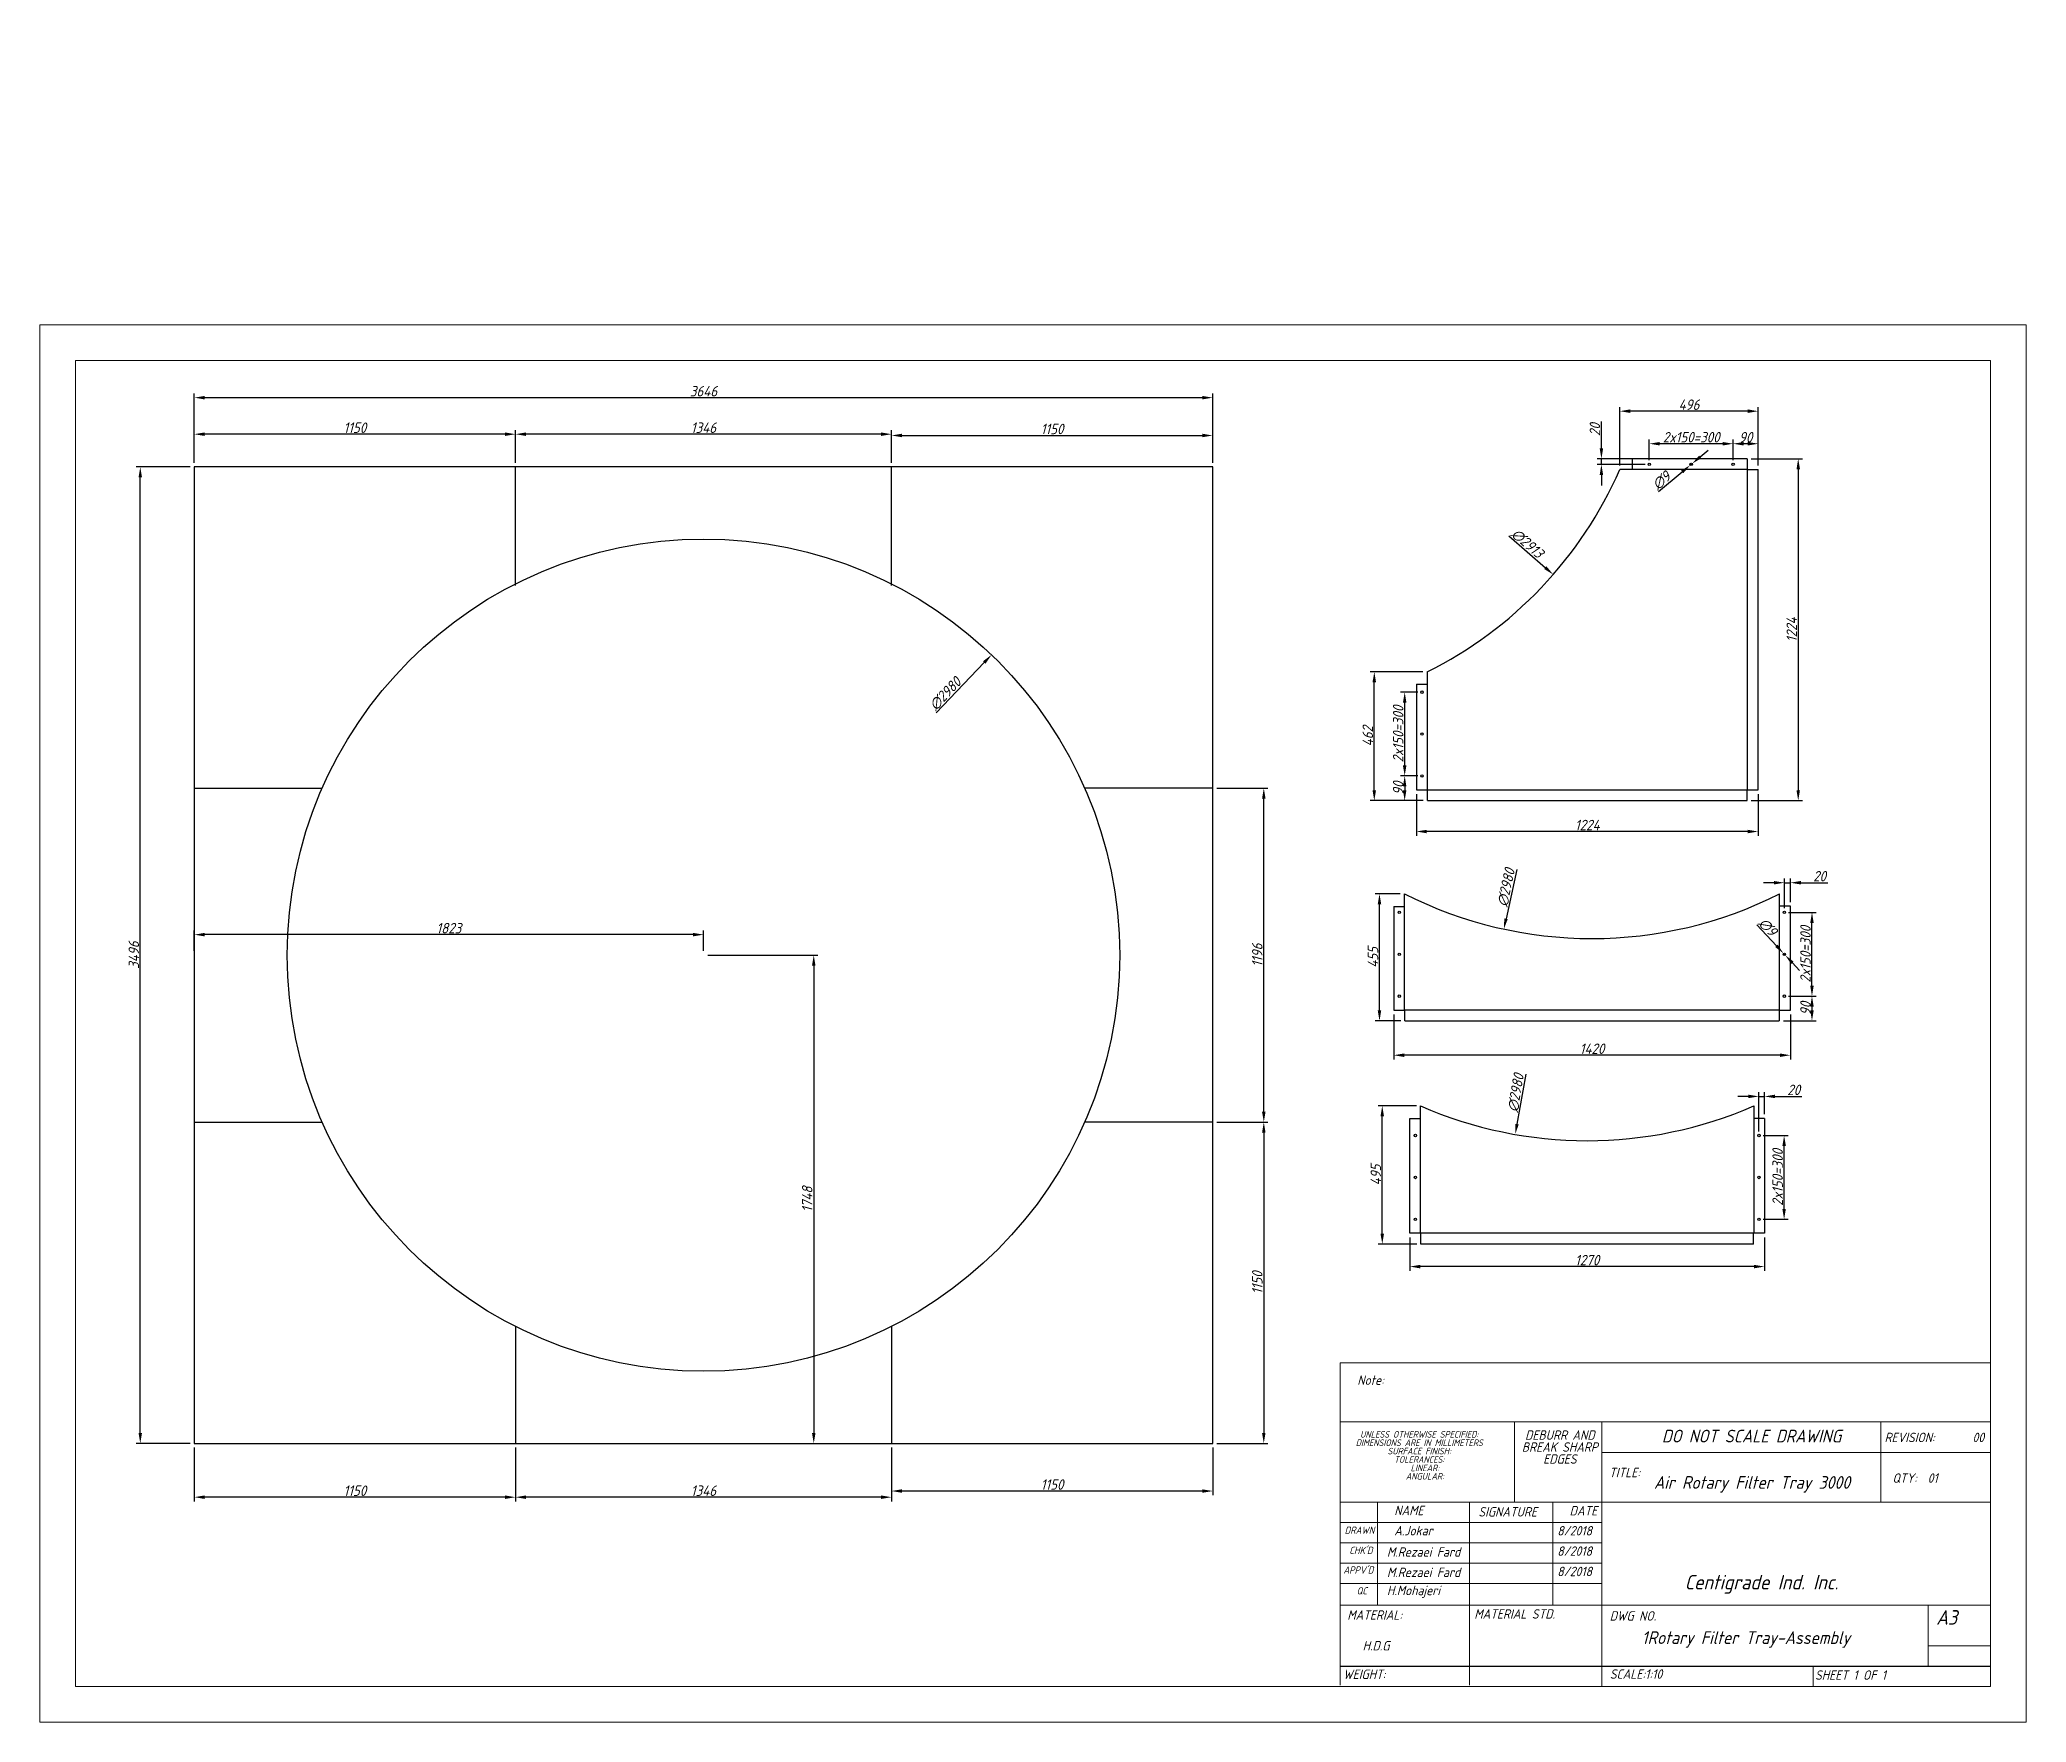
# Model space of a CAD drawing. Header units: millimetres. Extents: x -28127 to -14224, y -2667 to 12466.
# Drawn here: x -28127 to -21015, y 6442 to 12466 of the extents above; entities that cross this region are included whole.
import ezdxf

# ---------------------------------------------------------------- set-up
doc = ezdxf.new("R2010")
doc.units = ezdxf.units.MM
doc.header["$LTSCALE"] = 10
doc.linetypes.add('SLD-Solid', pattern=[0])
doc.styles.add('GENISO', font='geniso.shx', dxfattribs={"oblique": 15})
doc.dimstyles.new('Scale', dxfattribs={"dimscale": 15, "dimtxt": 2.5, "dimasz": 2.5, "dimexe": 1, "dimexo": 1, "dimgap": 0.3, "dimtad": 1, "dimdec": 0, "dimzin": 0, "dimtxsty": 'GENISO', "dimcen": 2.5, "dimclrd": 1, "dimclre": 1, "dimclrt": 256, "dimadec": 0, "dimazin": 0, "dimtfac": 1, "dimtdec": 0, "dimtmove": 0, "dimatfit": 3, "dimfxl": 1, "dimtzin": 0, "dimlwd": -1, "dimlwe": -1, "dimarcsym": 0})

msp = doc.modelspace()

# ---------------------------------------------------------------- texts
at = {"attachment_point": 5, "style": 'GENISO'}
for s, insert, char_height in [('Note:', (-23362.5, 7666.6), 33.79), ('UNLESS OTHERWISE SPECIFIED:', (-23188.4, 7472.5), 23.651), ('DEBURR AND', (-22685.1, 7469.9), 33.79), ('DO NOT SCALE DRAWING', (-21998.7, 7466.3), 45.482), ('REVISION:       00', (-21344.4, 7461.5), 33.787), ('DIMENSIONS ARE IN MILLIMETERS', (-23188.4, 7442.5), 23.651), ('SURFACE FINISH:', (-23188.4, 7412.5), 23.651), ('BREAK SHARP', (-22685.1, 7427), 33.787), ('EDGES', (-22685.1, 7384.2), 33.79), ('TOLERANCES:', (-23188.4, 7382.5), 23.651), ('ANGULAR:', (-23168.2, 7322.5), 23.65), ('LINEAR:', (-23168.2, 7352.5), 23.65), ('TITLE:', (-22453.3, 7335.8), 33.79), ('QTY:  01', (-21413.3, 7315.9), 33.79), ('Air Rotary Filter Tray 3000', (-21997.1, 7293.5), 45.482), ('NAME', (-23225.5, 7199.9), 33.79), ('SIGNATURE', (-22871.8, 7195.1), 33.79), ('DATE', (-22600.8, 7198.9), 33.79), ('DRAWN', (-23402.3, 7129.4), 25.99), ('A.Jokar', (-23209, 7127.6), 33.79), ('8/2018', (-22632.1, 7127.3), 33.79), ("CHK'D", (-23397.2, 7057), 25.99), ('M.Rezaei Fard', (-23172.8, 7051.3), 33.787), ('8/2018', (-22632.1, 7054.5), 33.79), ("APPV'D", (-23406.4, 6986.8), 25.99), ('M.Rezaei Fard', (-23172.8, 6978.5), 33.787), ('8/2018', (-22632.1, 6981.6), 33.79), ('Centigrade Ind. Inc.', (-21963.2, 6935.5), 51.98), ('QC', (-23394, 6912.3), 25.99), ('H.Mohajeri', (-23209, 6908.5), 33.79), ('MATERIAL:', (-23347.8, 6825.6), 33.79), ('MATERIAL STD.', (-22846.9, 6829.4), 33.787), ('DWG NO.', (-22423.5, 6822.4), 33.79), ('A3', (-21300.2, 6817), 51.98), ('1Rotary Filter Tray-Assembly', (-22018.6, 6737.8), 45.482), ('H.D.G', (-23343, 6715.6), 33.79), ('WEIGHT:', (-23384.9, 6613.4), 33.79), ('SCALE:1:10', (-22412.3, 6614.2), 33.79), ('SHEET 1 OF 1', (-21644.5, 6610.6), 33.787)]:
    msp.add_mtext(s, dxfattribs=dict(at, insert=insert, char_height=char_height))

# ---------------------------------------------------------------- blocks, each defined once
blk = doc.blocks.new('*D12')
at = {"color": 1, "transparency": 16777216}
for p, q in [((-27573.8, 10951.2), (-27573.8, 11199.4)), ((-23965.3, 11184.4), (-27536.3, 11184.4)), ((-23927.8, 10951.2), (-23927.8, 11199.4))]:
    blk.add_line(p, q, dxfattribs=at)
for points in [[(-27536.3, 11190.6), (-27536.3, 11178.1), (-27573.8, 11184.4)], [(-23965.3, 11190.6), (-23965.3, 11178.1), (-23927.8, 11184.4)]]:
    blk.add_solid(points, dxfattribs=at)
at = {"layer": 'Defpoints', "color": 0, "transparency": 16777216}
for p in [(-27573.8, 11184.4), (-27573.8, 10936.2), (-23927.8, 10936.2)]:
    blk.add_point(p, dxfattribs=at)
at = {"transparency": 16777216, "insert": (-25750.8, 11207.6), "char_height": 37.5, "attachment_point": 5, "style": 'GENISO'}
blk.add_mtext('3646', dxfattribs=at)
blk = doc.blocks.new('*D13')
at = {"color": 1, "transparency": 16777216}
for p, q in [((-27588.8, 10936.2), (-27782, 10936.2)), ((-27767, 7477.7), (-27767, 10898.7)), ((-27588.8, 7440.2), (-27782, 7440.2))]:
    blk.add_line(p, q, dxfattribs=at)
for points in [[(-27773.3, 10898.7), (-27760.8, 10898.7), (-27767, 10936.2)], [(-27773.3, 7477.7), (-27760.8, 7477.7), (-27767, 7440.2)]]:
    blk.add_solid(points, dxfattribs=at)
at = {"layer": 'Defpoints', "color": 0, "transparency": 16777216}
for p in [(-27767, 10936.2), (-27573.8, 10936.2), (-27573.8, 7440.2)]:
    blk.add_point(p, dxfattribs=at)
at = {"transparency": 16777216, "insert": (-27790.3, 9188.2), "char_height": 37.5, "attachment_point": 5, "rotation": 90, "style": 'GENISO'}
blk.add_mtext('3496', dxfattribs=at)
blk = doc.blocks.new('*D14')
at = {"color": 1, "transparency": 16777216}
blk.add_line((-24918.2, 10056.3), (-24745.4, 10236.5), dxfattribs=at)
blk.add_solid([(-24749.9, 10240.8), (-24740.9, 10232.2), (-24719.4, 10263.6)], dxfattribs=at)
at = {"layer": 'Defpoints', "color": 0, "transparency": 16777216}
for p in [(-24719.4, 10263.6), (-26782.1, 8112.8)]:
    blk.add_point(p, dxfattribs=at)
at = {"transparency": 16777216, "insert": (-24885.3, 10124.2), "char_height": 37.5, "attachment_point": 5, "rotation": 46.19749, "style": 'GENISO'}
blk.add_mtext('∅2980', dxfattribs=at)
blk = doc.blocks.new('*D15')
at = {"color": 1, "transparency": 16777216}
for p, q in [((-23912.8, 8590.2), (-23729.9, 8590.2)), ((-23744.9, 8552.7), (-23744.9, 7477.7)), ((-23912.8, 7440.2), (-23729.9, 7440.2))]:
    blk.add_line(p, q, dxfattribs=at)
for points in [[(-23751.2, 8552.7), (-23738.7, 8552.7), (-23744.9, 8590.2)], [(-23751.2, 7477.7), (-23738.7, 7477.7), (-23744.9, 7440.2)]]:
    blk.add_solid(points, dxfattribs=at)
at = {"layer": 'Defpoints', "color": 0, "transparency": 16777216}
for p in [(-23927.8, 8590.2), (-23927.8, 7440.2), (-23744.9, 7440.2)]:
    blk.add_point(p, dxfattribs=at)
at = {"transparency": 16777216, "insert": (-23768.2, 8015.2), "char_height": 37.5, "attachment_point": 5, "rotation": 90, "style": 'GENISO'}
blk.add_mtext('1150', dxfattribs=at)
blk = doc.blocks.new('*D16')
at = {"color": 1, "transparency": 16777216}
for p, q in [((-25077.8, 7425.2), (-25077.8, 7254.6)), ((-23927.8, 7425.2), (-23927.8, 7254.6)), ((-23965.3, 7269.6), (-25040.3, 7269.6))]:
    blk.add_line(p, q, dxfattribs=at)
for points in [[(-25040.3, 7275.8), (-25040.3, 7263.3), (-25077.8, 7269.6)], [(-23965.3, 7275.8), (-23965.3, 7263.3), (-23927.8, 7269.6)]]:
    blk.add_solid(points, dxfattribs=at)
at = {"layer": 'Defpoints', "color": 0, "transparency": 16777216}
for p in [(-25077.8, 7440.2), (-23927.8, 7440.2), (-25077.8, 7269.6)]:
    blk.add_point(p, dxfattribs=at)
at = {"transparency": 16777216, "insert": (-24502.8, 7292.8), "char_height": 37.5, "attachment_point": 5, "style": 'GENISO'}
blk.add_mtext('1150', dxfattribs=at)
blk = doc.blocks.new('*D17')
at = {"color": 1, "transparency": 16777216}
for p, q in [((-23912.8, 9786.2), (-23729.9, 9786.2)), ((-23744.9, 8627.7), (-23744.9, 9748.7)), ((-23912.8, 8590.2), (-23729.9, 8590.2))]:
    blk.add_line(p, q, dxfattribs=at)
for points in [[(-23751.2, 9748.7), (-23738.7, 9748.7), (-23744.9, 9786.2)], [(-23751.2, 8627.7), (-23738.7, 8627.7), (-23744.9, 8590.2)]]:
    blk.add_solid(points, dxfattribs=at)
at = {"layer": 'Defpoints', "color": 0, "transparency": 16777216}
for p in [(-23927.8, 9786.2), (-23744.9, 9786.2), (-23927.8, 8590.2)]:
    blk.add_point(p, dxfattribs=at)
at = {"transparency": 16777216, "insert": (-23768.2, 9188.2), "char_height": 37.5, "attachment_point": 5, "rotation": 90, "style": 'GENISO'}
blk.add_mtext('1196', dxfattribs=at)
blk = doc.blocks.new('*D18')
at = {"color": 1, "transparency": 16777216}
for p, q in [((-27573.8, 9203.2), (-27573.8, 9276.7)), ((-25788.3, 9261.7), (-27536.3, 9261.7)), ((-25750.8, 9203.2), (-25750.8, 9276.7))]:
    blk.add_line(p, q, dxfattribs=at)
for points in [[(-27536.3, 9268), (-27536.3, 9255.5), (-27573.8, 9261.7)], [(-25788.3, 9268), (-25788.3, 9255.5), (-25750.8, 9261.7)]]:
    blk.add_solid(points, dxfattribs=at)
at = {"layer": 'Defpoints', "color": 0, "transparency": 16777216}
for p in [(-27573.8, 9261.7), (-27573.8, 9188.2), (-25750.8, 9188.2)]:
    blk.add_point(p, dxfattribs=at)
at = {"transparency": 16777216, "insert": (-26662.3, 9285), "char_height": 37.5, "attachment_point": 5, "style": 'GENISO'}
blk.add_mtext('1823', dxfattribs=at)
blk = doc.blocks.new('*D19')
at = {"color": 1, "transparency": 16777216}
for p, q in [((-25735.8, 9188.2), (-25341, 9188.2)), ((-25356, 9150.7), (-25356, 7477.7)), ((-26793, 7440.2), (-25341, 7440.2))]:
    blk.add_line(p, q, dxfattribs=at)
for points in [[(-25362.3, 9150.7), (-25349.8, 9150.7), (-25356, 9188.2)], [(-25362.3, 7477.7), (-25349.8, 7477.7), (-25356, 7440.2)]]:
    blk.add_solid(points, dxfattribs=at)
at = {"layer": 'Defpoints', "color": 0, "transparency": 16777216}
for p in [(-25750.8, 9188.2), (-26808, 7440.2), (-25356, 7440.2)]:
    blk.add_point(p, dxfattribs=at)
at = {"transparency": 16777216, "insert": (-25379.3, 8314.2), "char_height": 37.5, "attachment_point": 5, "rotation": 90, "style": 'GENISO'}
blk.add_mtext('1748', dxfattribs=at)
blk = doc.blocks.new('*D20')
at = {"color": 1, "transparency": 16777216}
for p, q in [((-26423.8, 7425.2), (-26423.8, 7232.6)), ((-25077.8, 7425.2), (-25077.8, 7232.6)), ((-25115.3, 7247.6), (-26386.3, 7247.6))]:
    blk.add_line(p, q, dxfattribs=at)
for points in [[(-26386.3, 7253.8), (-26386.3, 7241.3), (-26423.8, 7247.6)], [(-25115.3, 7253.8), (-25115.3, 7241.3), (-25077.8, 7247.6)]]:
    blk.add_solid(points, dxfattribs=at)
at = {"layer": 'Defpoints', "color": 0, "transparency": 16777216}
for p in [(-26423.8, 7440.2), (-25077.8, 7440.2), (-26423.8, 7247.6)]:
    blk.add_point(p, dxfattribs=at)
at = {"transparency": 16777216, "insert": (-25750.8, 7270.8), "char_height": 37.5, "attachment_point": 5, "style": 'GENISO'}
blk.add_mtext('1346', dxfattribs=at)
blk = doc.blocks.new('*D21')
at = {"color": 1, "transparency": 16777216}
for p, q in [((-27573.8, 7425.2), (-27573.8, 7232.6)), ((-26423.8, 7425.2), (-26423.8, 7232.6)), ((-26461.3, 7247.6), (-27536.3, 7247.6))]:
    blk.add_line(p, q, dxfattribs=at)
for points in [[(-27536.3, 7253.8), (-27536.3, 7241.3), (-27573.8, 7247.6)], [(-26461.3, 7253.8), (-26461.3, 7241.3), (-26423.8, 7247.6)]]:
    blk.add_solid(points, dxfattribs=at)
at = {"layer": 'Defpoints', "color": 0, "transparency": 16777216}
for p in [(-27573.8, 7440.2), (-26423.8, 7440.2), (-27573.8, 7247.6)]:
    blk.add_point(p, dxfattribs=at)
at = {"transparency": 16777216, "insert": (-26998.8, 7270.8), "char_height": 37.5, "attachment_point": 5, "style": 'GENISO'}
blk.add_mtext('1150', dxfattribs=at)
blk = doc.blocks.new('*D22')
at = {"color": 1, "transparency": 16777216}
for p, q in [((-26423.8, 10951.2), (-26423.8, 11068.6)), ((-25115.3, 11053.6), (-26386.3, 11053.6)), ((-25077.8, 10951.2), (-25077.8, 11068.6))]:
    blk.add_line(p, q, dxfattribs=at)
for points in [[(-26386.3, 11059.9), (-26386.3, 11047.4), (-26423.8, 11053.6)], [(-25115.3, 11059.9), (-25115.3, 11047.4), (-25077.8, 11053.6)]]:
    blk.add_solid(points, dxfattribs=at)
at = {"layer": 'Defpoints', "color": 0, "transparency": 16777216}
for p in [(-26423.8, 11053.6), (-26423.8, 10936.2), (-25077.8, 10936.2)]:
    blk.add_point(p, dxfattribs=at)
at = {"transparency": 16777216, "insert": (-25750.8, 11076.9), "char_height": 37.5, "attachment_point": 5, "style": 'GENISO'}
blk.add_mtext('1346', dxfattribs=at)
blk = doc.blocks.new('*D23')
at = {"color": 1, "transparency": 16777216}
for p, q in [((-25077.8, 10951.2), (-25077.8, 11064)), ((-25040.3, 11049), (-23965.3, 11049)), ((-23927.8, 10951.2), (-23927.8, 11064))]:
    blk.add_line(p, q, dxfattribs=at)
for points in [[(-25040.3, 11055.3), (-25040.3, 11042.8), (-25077.8, 11049)], [(-23965.3, 11055.3), (-23965.3, 11042.8), (-23927.8, 11049)]]:
    blk.add_solid(points, dxfattribs=at)
at = {"layer": 'Defpoints', "color": 0, "transparency": 16777216}
for p in [(-23927.8, 11049), (-25077.8, 10936.2), (-23927.8, 10936.2)]:
    blk.add_point(p, dxfattribs=at)
at = {"transparency": 16777216, "insert": (-24502.8, 11072.3), "char_height": 37.5, "attachment_point": 5, "style": 'GENISO'}
blk.add_mtext('1150', dxfattribs=at)
blk = doc.blocks.new('*D24')
at = {"color": 1, "transparency": 16777216}
for p, q in [((-27573.8, 10951.2), (-27573.8, 11068.6)), ((-26461.3, 11053.6), (-27536.3, 11053.6)), ((-26423.8, 10951.2), (-26423.8, 11068.6))]:
    blk.add_line(p, q, dxfattribs=at)
for points in [[(-27536.3, 11059.9), (-27536.3, 11047.4), (-27573.8, 11053.6)], [(-26461.3, 11059.9), (-26461.3, 11047.4), (-26423.8, 11053.6)]]:
    blk.add_solid(points, dxfattribs=at)
at = {"layer": 'Defpoints', "color": 0, "transparency": 16777216}
for p in [(-27573.8, 11053.6), (-27573.8, 10936.2), (-26423.8, 10936.2)]:
    blk.add_point(p, dxfattribs=at)
at = {"transparency": 16777216, "insert": (-26998.8, 11076.9), "char_height": 37.5, "attachment_point": 5, "style": 'GENISO'}
blk.add_mtext('1150', dxfattribs=at)
blk = doc.blocks.new('*D25')
at = {"color": 1, "transparency": 16777216}
for p, q in [((-21999.8, 10965.5), (-21816.7, 10965.5)), ((-21831.7, 10928), (-21831.7, 9779)), ((-21999.8, 9741.5), (-21816.7, 9741.5))]:
    blk.add_line(p, q, dxfattribs=at)
for points in [[(-21837.9, 10928), (-21825.4, 10928), (-21831.7, 10965.5)], [(-21837.9, 9779), (-21825.4, 9779), (-21831.7, 9741.5)]]:
    blk.add_solid(points, dxfattribs=at)
at = {"layer": 'Defpoints', "color": 0, "transparency": 16777216}
for p in [(-22014.8, 10965.5), (-22014.8, 9741.5), (-21831.7, 9741.5)]:
    blk.add_point(p, dxfattribs=at)
at = {"transparency": 16777216, "insert": (-21854.9, 10353.5), "char_height": 37.5, "attachment_point": 5, "rotation": 90, "style": 'GENISO'}
blk.add_mtext('1224', dxfattribs=at)
blk = doc.blocks.new('*D26')
at = {"color": 1, "transparency": 16777216}
for p, q in [((-23198.8, 9765), (-23198.8, 9616)), ((-21974.8, 9765), (-21974.8, 9616)), ((-22012.3, 9631), (-23161.3, 9631))]:
    blk.add_line(p, q, dxfattribs=at)
for points in [[(-23161.3, 9637.2), (-23161.3, 9624.7), (-23198.8, 9631)], [(-22012.3, 9637.2), (-22012.3, 9624.7), (-21974.8, 9631)]]:
    blk.add_solid(points, dxfattribs=at)
at = {"layer": 'Defpoints', "color": 0, "transparency": 16777216}
for p in [(-23198.8, 9780), (-21974.8, 9780), (-23198.8, 9631)]:
    blk.add_point(p, dxfattribs=at)
at = {"transparency": 16777216, "insert": (-22586.8, 9654.2), "char_height": 37.5, "attachment_point": 5, "style": 'GENISO'}
blk.add_mtext('1224', dxfattribs=at)
blk = doc.blocks.new('*D27')
at = {"color": 1, "transparency": 16777216}
for p, q in [((-23175.3, 10203), (-23364.3, 10203)), ((-23349.3, 9779), (-23349.3, 10165.5)), ((-23173.8, 9741.5), (-23364.3, 9741.5))]:
    blk.add_line(p, q, dxfattribs=at)
for points in [[(-23355.6, 10165.5), (-23343.1, 10165.5), (-23349.3, 10203)], [(-23355.6, 9779), (-23343.1, 9779), (-23349.3, 9741.5)]]:
    blk.add_solid(points, dxfattribs=at)
at = {"layer": 'Defpoints', "color": 0, "transparency": 16777216}
for p in [(-23349.3, 10203), (-23160.3, 10203), (-23158.8, 9741.5)]:
    blk.add_point(p, dxfattribs=at)
at = {"transparency": 16777216, "insert": (-23372.6, 9972.3), "char_height": 37.5, "attachment_point": 5, "rotation": 90, "style": 'GENISO'}
blk.add_mtext('462', dxfattribs=at)
blk = doc.blocks.new('*D28')
at = {"color": 1, "transparency": 16777216}
for p, q in [((-22470.7, 10942), (-22470.7, 11151)), ((-22012.3, 11136), (-22433.2, 11136)), ((-21974.8, 10942), (-21974.8, 11151))]:
    blk.add_line(p, q, dxfattribs=at)
for points in [[(-22433.2, 11142.3), (-22433.2, 11129.8), (-22470.7, 11136)], [(-22012.3, 11142.3), (-22012.3, 11129.8), (-21974.8, 11136)]]:
    blk.add_solid(points, dxfattribs=at)
at = {"layer": 'Defpoints', "color": 0, "transparency": 16777216}
for p in [(-22470.7, 11136), (-22470.7, 10927), (-21974.8, 10927)]:
    blk.add_point(p, dxfattribs=at)
at = {"transparency": 16777216, "insert": (-22222.8, 11159.3), "char_height": 37.5, "attachment_point": 5, "style": 'GENISO'}
blk.add_mtext('496', dxfattribs=at)
blk = doc.blocks.new('*D29')
at = {"color": 1, "transparency": 16777216}
for p, q in [((-22364.8, 10960.5), (-22364.8, 11034.5)), ((-22064.8, 10960.5), (-22064.8, 11034.5)), ((-22102.3, 11019.5), (-22327.3, 11019.5))]:
    blk.add_line(p, q, dxfattribs=at)
for points in [[(-22327.3, 11025.7), (-22327.3, 11013.2), (-22364.8, 11019.5)], [(-22102.3, 11025.7), (-22102.3, 11013.2), (-22064.8, 11019.5)]]:
    blk.add_solid(points, dxfattribs=at)
at = {"layer": 'Defpoints', "color": 0, "transparency": 16777216}
for p in [(-22364.8, 11019.5), (-22364.8, 10945.5), (-22064.8, 10945.5)]:
    blk.add_point(p, dxfattribs=at)
at = {"transparency": 16777216, "insert": (-22214.8, 11042.8), "char_height": 37.5, "attachment_point": 5, "style": 'GENISO'}
blk.add_mtext('2x150=300', dxfattribs=at)
blk = doc.blocks.new('*D30')
at = {"color": 1, "transparency": 16777216}
for p, q in [((-22064.8, 10960.5), (-22064.8, 11034.5)), ((-21974.8, 10942), (-21974.8, 11034.5)), ((-22012.3, 11019.5), (-22027.3, 11019.5))]:
    blk.add_line(p, q, dxfattribs=at)
for points in [[(-22027.3, 11025.7), (-22027.3, 11013.2), (-22064.8, 11019.5)], [(-22012.3, 11025.7), (-22012.3, 11013.2), (-21974.8, 11019.5)]]:
    blk.add_solid(points, dxfattribs=at)
at = {"layer": 'Defpoints', "color": 0, "transparency": 16777216}
for p in [(-22064.8, 11019.5), (-22064.8, 10945.5), (-21974.8, 10927)]:
    blk.add_point(p, dxfattribs=at)
at = {"transparency": 16777216, "insert": (-22019.8, 11042.7), "char_height": 37.5, "attachment_point": 5, "style": 'GENISO'}
blk.add_mtext('90', dxfattribs=at)
blk = doc.blocks.new('*D31')
at = {"color": 1, "transparency": 16777216}
for p, q in [((-22536.3, 11003), (-22536.3, 11099.4)), ((-22388.5, 10965.5), (-22551.3, 10965.5)), ((-22536.3, 10945.5), (-22536.3, 10965.5)), ((-22379.8, 10945.5), (-22551.3, 10945.5)), ((-22536.3, 10908), (-22536.3, 10870.5))]:
    blk.add_line(p, q, dxfattribs=at)
for points in [[(-22542.5, 11003), (-22530, 11003), (-22536.3, 10965.5)], [(-22542.5, 10908), (-22530, 10908), (-22536.3, 10945.5)]]:
    blk.add_solid(points, dxfattribs=at)
at = {"layer": 'Defpoints', "color": 0, "transparency": 16777216}
for p in [(-22536.3, 10965.5), (-22373.5, 10965.5), (-22364.8, 10945.5)]:
    blk.add_point(p, dxfattribs=at)
at = {"transparency": 16777216, "insert": (-22559.5, 11069.9), "char_height": 37.5, "attachment_point": 5, "rotation": 90, "style": 'GENISO'}
blk.add_mtext('20', dxfattribs=at)
blk = doc.blocks.new('*D32')
at = {"color": 1, "transparency": 16777216}
for p, q in [((-23193.8, 10130), (-23255.5, 10130)), ((-23240.5, 9867.5), (-23240.5, 10092.5)), ((-23193.8, 9830), (-23255.5, 9830))]:
    blk.add_line(p, q, dxfattribs=at)
for points in [[(-23246.8, 10092.5), (-23234.3, 10092.5), (-23240.5, 10130)], [(-23246.8, 9867.5), (-23234.3, 9867.5), (-23240.5, 9830)]]:
    blk.add_solid(points, dxfattribs=at)
at = {"layer": 'Defpoints', "color": 0, "transparency": 16777216}
for p in [(-23240.5, 10130), (-23178.8, 10130), (-23178.8, 9830)]:
    blk.add_point(p, dxfattribs=at)
at = {"transparency": 16777216, "insert": (-23263.8, 9980), "char_height": 37.5, "attachment_point": 5, "rotation": 90, "style": 'GENISO'}
blk.add_mtext('2x150=300', dxfattribs=at)
blk = doc.blocks.new('*D33')
at = {"color": 1, "transparency": 16777216}
for p, q in [((-23193.8, 9830), (-23255.5, 9830)), ((-23240.5, 9792.5), (-23240.5, 9779)), ((-23173.8, 9741.5), (-23255.5, 9741.5))]:
    blk.add_line(p, q, dxfattribs=at)
for points in [[(-23246.8, 9792.5), (-23234.3, 9792.5), (-23240.5, 9830)], [(-23246.8, 9779), (-23234.3, 9779), (-23240.5, 9741.5)]]:
    blk.add_solid(points, dxfattribs=at)
at = {"layer": 'Defpoints', "color": 0, "transparency": 16777216}
for p in [(-23178.8, 9830), (-23240.5, 9741.5), (-23158.8, 9741.5)]:
    blk.add_point(p, dxfattribs=at)
at = {"transparency": 16777216, "insert": (-23263.8, 9785.8), "char_height": 37.5, "attachment_point": 5, "rotation": 90, "style": 'GENISO'}
blk.add_mtext('90', dxfattribs=at)
blk = doc.blocks.new('*D34')
at = {"color": 1, "transparency": 16777216}
blk.add_line((-22868.1, 10690.1), (-22736.9, 10575.6), dxfattribs=at)
blk.add_solid([(-22732.8, 10580.3), (-22741, 10570.9), (-22708.6, 10551)], dxfattribs=at)
at = {"layer": 'Defpoints', "color": 0, "transparency": 16777216}
for p in [(-24903.5, 12466), (-22708.6, 10551)]:
    blk.add_point(p, dxfattribs=at)
at = {"transparency": 16777216, "insert": (-22801.3, 10662.7), "char_height": 37.5, "attachment_point": 5, "rotation": 318.89401, "style": 'GENISO'}
blk.add_mtext('∅2913', dxfattribs=at)
blk = doc.blocks.new('*D35')
at = {"color": 1, "transparency": 16777216}
for p, q in [((-23279.8, 8976.4), (-23279.8, 8815)), ((-21859.8, 8976.4), (-21859.8, 8815)), ((-21897.3, 8830), (-23242.3, 8830))]:
    blk.add_line(p, q, dxfattribs=at)
for points in [[(-23242.3, 8836.3), (-23242.3, 8823.8), (-23279.8, 8830)], [(-21897.3, 8836.3), (-21897.3, 8823.8), (-21859.8, 8830)]]:
    blk.add_solid(points, dxfattribs=at)
at = {"layer": 'Defpoints', "color": 0, "transparency": 16777216}
for p in [(-23279.8, 8991.4), (-21859.8, 8991.4), (-23279.8, 8830)]:
    blk.add_point(p, dxfattribs=at)
at = {"transparency": 16777216, "insert": (-22569.8, 8853.3), "char_height": 37.5, "attachment_point": 5, "style": 'GENISO'}
blk.add_mtext('1420', dxfattribs=at)
blk = doc.blocks.new('*D36')
at = {"color": 1, "transparency": 16777216}
for p, q in [((-23256.3, 9407.8), (-23345.7, 9407.8)), ((-23330.7, 8990.4), (-23330.7, 9370.3)), ((-23254.8, 8952.9), (-23345.7, 8952.9))]:
    blk.add_line(p, q, dxfattribs=at)
for points in [[(-23337, 9370.3), (-23324.5, 9370.3), (-23330.7, 9407.8)], [(-23337, 8990.4), (-23324.5, 8990.4), (-23330.7, 8952.9)]]:
    blk.add_solid(points, dxfattribs=at)
at = {"layer": 'Defpoints', "color": 0, "transparency": 16777216}
for p in [(-23330.7, 9407.8), (-23241.3, 9407.8), (-23239.8, 8952.9)]:
    blk.add_point(p, dxfattribs=at)
at = {"transparency": 16777216, "insert": (-23354, 9180.3), "char_height": 37.5, "attachment_point": 5, "rotation": 90, "style": 'GENISO'}
blk.add_mtext('455', dxfattribs=at)
blk = doc.blocks.new('*D37')
at = {"color": 1, "transparency": 16777216}
blk.add_line((-22839.3, 9495.5), (-22877.7, 9318.4), dxfattribs=at)
blk.add_solid([(-22883.8, 9319.7), (-22871.6, 9317.1), (-22885.6, 9281.7)], dxfattribs=at)
at = {"layer": 'Defpoints', "color": 0, "transparency": 16777216}
for p in [(-22253.9, 12194), (-22885.6, 9281.7)]:
    blk.add_point(p, dxfattribs=at)
at = {"transparency": 16777216, "insert": (-22877.2, 9430.2), "char_height": 37.5, "attachment_point": 5, "rotation": 77.76142, "style": 'GENISO'}
blk.add_mtext('∅2980', dxfattribs=at)
blk = doc.blocks.new('*D38')
at = {"color": 1, "transparency": 16777216}
for p, q in [((-21866.3, 9341.4), (-21767.4, 9341.4)), ((-21782.4, 9078.9), (-21782.4, 9303.9)), ((-21866.3, 9041.4), (-21767.4, 9041.4))]:
    blk.add_line(p, q, dxfattribs=at)
for points in [[(-21788.7, 9303.9), (-21776.2, 9303.9), (-21782.4, 9341.4)], [(-21788.7, 9078.9), (-21776.2, 9078.9), (-21782.4, 9041.4)]]:
    blk.add_solid(points, dxfattribs=at)
at = {"layer": 'Defpoints', "color": 0, "transparency": 16777216}
for p in [(-21881.3, 9341.4), (-21782.4, 9341.4), (-21881.3, 9041.4)]:
    blk.add_point(p, dxfattribs=at)
at = {"transparency": 16777216, "insert": (-21805.7, 9191.4), "char_height": 37.5, "attachment_point": 5, "rotation": 90, "style": 'GENISO'}
blk.add_mtext('2x150=300', dxfattribs=at)
blk = doc.blocks.new('*D39')
at = {"color": 1, "transparency": 16777216}
for p, q in [((-21866.3, 9041.4), (-21767.4, 9041.4)), ((-21782.4, 9003.9), (-21782.4, 8990.4)), ((-21884.8, 8952.9), (-21767.4, 8952.9))]:
    blk.add_line(p, q, dxfattribs=at)
for points in [[(-21788.7, 9003.9), (-21776.2, 9003.9), (-21782.4, 9041.4)], [(-21788.7, 8990.4), (-21776.2, 8990.4), (-21782.4, 8952.9)]]:
    blk.add_solid(points, dxfattribs=at)
at = {"layer": 'Defpoints', "color": 0, "transparency": 16777216}
for p in [(-21881.3, 9041.4), (-21899.8, 8952.9), (-21782.4, 8952.9)]:
    blk.add_point(p, dxfattribs=at)
at = {"transparency": 16777216, "insert": (-21805.7, 8997.1), "char_height": 37.5, "attachment_point": 5, "rotation": 90, "style": 'GENISO'}
blk.add_mtext('90', dxfattribs=at)
blk = doc.blocks.new('*D40')
at = {"color": 1, "transparency": 16777216}
for p, q in [((-21881.3, 9356.4), (-21881.3, 9462.7)), ((-21859.8, 9378.5), (-21859.8, 9462.7)), ((-21918.8, 9447.7), (-21956.3, 9447.7)), ((-21881.3, 9447.7), (-21859.8, 9447.7)), ((-21822.3, 9447.7), (-21726, 9447.7))]:
    blk.add_line(p, q, dxfattribs=at)
for points in [[(-21918.8, 9453.9), (-21918.8, 9441.4), (-21881.3, 9447.7)], [(-21822.3, 9453.9), (-21822.3, 9441.4), (-21859.8, 9447.7)]]:
    blk.add_solid(points, dxfattribs=at)
at = {"layer": 'Defpoints', "color": 0, "transparency": 16777216}
for p in [(-21859.8, 9447.7), (-21881.3, 9341.4), (-21859.8, 9363.5)]:
    blk.add_point(p, dxfattribs=at)
at = {"transparency": 16777216, "insert": (-21755.4, 9470.9), "char_height": 37.5, "attachment_point": 5, "style": 'GENISO'}
blk.add_mtext('20', dxfattribs=at)
blk = doc.blocks.new('*D41')
at = {"color": 1, "transparency": 16777216}
for p, q in [((-23198.8, 8648.6), (-23335.8, 8648.6)), ((-23320.8, 8191.5), (-23320.8, 8611.1)), ((-23197.3, 8154), (-23335.8, 8154))]:
    blk.add_line(p, q, dxfattribs=at)
for points in [[(-23327.1, 8611.1), (-23314.6, 8611.1), (-23320.8, 8648.6)], [(-23327.1, 8191.5), (-23314.6, 8191.5), (-23320.8, 8154)]]:
    blk.add_solid(points, dxfattribs=at)
at = {"layer": 'Defpoints', "color": 0, "transparency": 16777216}
for p in [(-23320.8, 8648.6), (-23183.8, 8648.6), (-23182.3, 8154)]:
    blk.add_point(p, dxfattribs=at)
at = {"transparency": 16777216, "insert": (-23344.1, 8401.3), "char_height": 37.5, "attachment_point": 5, "rotation": 90, "style": 'GENISO'}
blk.add_mtext('495', dxfattribs=at)
blk = doc.blocks.new('*D42')
at = {"color": 1, "transparency": 16777216}
for p, q in [((-21957.3, 8542.5), (-21867.2, 8542.5)), ((-21882.2, 8280), (-21882.2, 8505)), ((-21957.3, 8242.5), (-21867.2, 8242.5))]:
    blk.add_line(p, q, dxfattribs=at)
for points in [[(-21888.4, 8505), (-21875.9, 8505), (-21882.2, 8542.5)], [(-21888.4, 8280), (-21875.9, 8280), (-21882.2, 8242.5)]]:
    blk.add_solid(points, dxfattribs=at)
at = {"layer": 'Defpoints', "color": 0, "transparency": 16777216}
for p in [(-21972.3, 8542.5), (-21882.2, 8542.5), (-21972.3, 8242.5)]:
    blk.add_point(p, dxfattribs=at)
at = {"transparency": 16777216, "insert": (-21905.4, 8392.5), "char_height": 37.5, "attachment_point": 5, "rotation": 90, "style": 'GENISO'}
blk.add_mtext('2x150=300', dxfattribs=at)
blk = doc.blocks.new('*D43')
at = {"color": 1, "transparency": 16777216}
for p, q in [((-23222.3, 8177.5), (-23222.3, 8058.2)), ((-21952.3, 8177.5), (-21952.3, 8058.2)), ((-21989.8, 8073.2), (-23184.8, 8073.2))]:
    blk.add_line(p, q, dxfattribs=at)
for points in [[(-23184.8, 8079.4), (-23184.8, 8066.9), (-23222.3, 8073.2)], [(-21989.8, 8079.4), (-21989.8, 8066.9), (-21952.3, 8073.2)]]:
    blk.add_solid(points, dxfattribs=at)
at = {"layer": 'Defpoints', "color": 0, "transparency": 16777216}
for p in [(-23222.3, 8192.5), (-21952.3, 8192.5), (-23222.3, 8073.2)]:
    blk.add_point(p, dxfattribs=at)
at = {"transparency": 16777216, "insert": (-22587.3, 8096.4), "char_height": 37.5, "attachment_point": 5, "style": 'GENISO'}
blk.add_mtext('1270', dxfattribs=at)
blk = doc.blocks.new('*D44')
at = {"color": 1, "transparency": 16777216}
blk.add_line((-22807.2, 8761.8), (-22838.5, 8583.4), dxfattribs=at)
blk.add_solid([(-22844.6, 8584.4), (-22832.3, 8582.3), (-22845, 8546.4)], dxfattribs=at)
at = {"layer": 'Defpoints', "color": 0, "transparency": 16777216}
for p in [(-22329.6, 11481.5), (-22845, 8546.4)]:
    blk.add_point(p, dxfattribs=at)
at = {"transparency": 16777216, "insert": (-22842.5, 8695.1), "char_height": 37.5, "attachment_point": 5, "rotation": 80.04154, "style": 'GENISO'}
blk.add_mtext('∅2980', dxfattribs=at)
blk = doc.blocks.new('*D45')
at = {"color": 1, "transparency": 16777216}
for p, q in [((-22009.8, 8682.5), (-22047.3, 8682.5)), ((-21972.3, 8557.5), (-21972.3, 8697.5)), ((-21972.3, 8682.5), (-21952.3, 8682.5)), ((-21952.3, 8618.6), (-21952.3, 8697.5)), ((-21914.8, 8682.5), (-21818.5, 8682.5))]:
    blk.add_line(p, q, dxfattribs=at)
for points in [[(-22009.8, 8688.8), (-22009.8, 8676.3), (-21972.3, 8682.5)], [(-21914.8, 8688.8), (-21914.8, 8676.3), (-21952.3, 8682.5)]]:
    blk.add_solid(points, dxfattribs=at)
at = {"layer": 'Defpoints', "color": 0, "transparency": 16777216}
for p in [(-21952.3, 8682.5), (-21972.3, 8542.5), (-21952.3, 8603.6)]:
    blk.add_point(p, dxfattribs=at)
at = {"transparency": 16777216, "insert": (-21847.9, 8705.8), "char_height": 37.5, "attachment_point": 5, "style": 'GENISO'}
blk.add_mtext('20', dxfattribs=at)
blk = doc.blocks.new('*D46')
at = {"color": 1, "transparency": 16777216}
for p, q in [((-21980.2, 9297.3), (-21910, 9222.1)), ((-21878.2, 9188.1), (-21884.4, 9194.7)), ((-21852.6, 9160.7), (-21827, 9133.3))]:
    blk.add_line(p, q, dxfattribs=at)
for points in [[(-21905.4, 9226.3), (-21914.5, 9217.8), (-21884.4, 9194.7)], [(-21848.1, 9165), (-21857.2, 9156.4), (-21878.2, 9188.1)]]:
    blk.add_solid(points, dxfattribs=at)
at = {"layer": 'Defpoints', "color": 0, "transparency": 16777216}
for p in [(-21884.4, 9194.7), (-21878.2, 9188.1)]:
    blk.add_point(p, dxfattribs=at)
at = {"transparency": 16777216, "insert": (-21940.9, 9289.3), "char_height": 37.5, "attachment_point": 5, "rotation": 313.03952, "style": 'GENISO'}
blk.add_mtext('∅9', dxfattribs=at)
blk = doc.blocks.new('*D47')
at = {"color": 1, "transparency": 16777216}
for p, q in [((-22182.4, 10972.3), (-22153.5, 10996.2)), ((-22331.9, 10848.8), (-22247.2, 10918.8)), ((-22211.3, 10948.4), (-22218.3, 10942.7))]:
    blk.add_line(p, q, dxfattribs=at)
for points in [[(-22186.4, 10977.1), (-22178.4, 10967.5), (-22211.3, 10948.4)], [(-22251.2, 10923.6), (-22243.2, 10914), (-22218.3, 10942.7)]]:
    blk.add_solid(points, dxfattribs=at)
at = {"layer": 'Defpoints', "color": 0, "transparency": 16777216}
for p in [(-22218.3, 10942.7), (-22211.3, 10948.4)]:
    blk.add_point(p, dxfattribs=at)
at = {"transparency": 16777216, "insert": (-22321.5, 10887.6), "char_height": 37.5, "attachment_point": 5, "rotation": 39.54354, "style": 'GENISO'}
blk.add_mtext('∅9', dxfattribs=at)

# ---------------------------------------------------------------- dimensions: what is measured, and where the dimension line sits
at = {"color": 0}
for p1, p2, picture, middle in [((-24903.5, 12466), (-22708.6, 10551), '*D34', (-22816.6, 10645.2)), ((-22253.9, 12194), (-22885.6, 9281.7), '*D37', (-22854.5, 9425.3)), ((-22329.6, 11481.5), (-22845, 8546.4), '*D44', (-22819.6, 8691.1)), ((-22211.3, 10948.4), (-22218.3, 10942.7), '*D47', (-22306.7, 10869.7))]:
    dim = msp.add_diameter_dim_2p(p1=p1, p2=p2, dimstyle='Scale', dxfattribs=at)
    dim.commit()
    dim.dimension.update_dxf_attribs({"geometry": picture, "text_midpoint": middle, "dimtype": 163})
at = {"color": 2, "true_color": 0xf1eb1f}
dim = msp.add_linear_dim(base=(-27573.8, 11184.4), p1=(-23927.8, 10936.2), p2=(-27573.8, 10936.2), dimstyle='Scale', dxfattribs=at)
dim.commit()
dim.dimension.update_dxf_attribs({"geometry": '*D12', "text_midpoint": (-25750.8, 11184.4), "dimtype": 160})
at = {"color": 0}
for base, p1, p2, picture, middle in [((-22470.7, 11136), (-21974.8, 10927), (-22470.7, 10927), '*D28', (-22222.8, 11159.3)), ((-22064.8, 11019.5), (-21974.8, 10927), (-22064.8, 10945.5), '*D30', (-22019.8, 11042.7)), ((-23198.8, 9631), (-21974.8, 9780), (-23198.8, 9780), '*D26', (-22586.8, 9654.2)), ((-23279.8, 8830), (-21859.8, 8991.4), (-23279.8, 8991.4), '*D35', (-22569.8, 8853.3)), ((-21952.3, 8682.5), (-21972.3, 8542.5), (-21952.3, 8603.6), '*D45', (-21847.9, 8705.8)), ((-23222.3, 8073.2), (-21952.3, 8192.5), (-23222.3, 8192.5), '*D43', (-22587.3, 8096.4))]:
    dim = msp.add_linear_dim(base=base, p1=p1, p2=p2, dimstyle='Scale', dxfattribs=at)
    dim.commit()
    dim.dimension.update_dxf_attribs({"geometry": picture, "text_midpoint": middle})
at = {"color": 2, "true_color": 0xf1eb1f}
for base, p1, p2, picture, middle in [((-27573.8, 11053.6), (-26423.8, 10936.2), (-27573.8, 10936.2), '*D24', (-26998.8, 11076.9)), ((-26423.8, 11053.6), (-25077.8, 10936.2), (-26423.8, 10936.2), '*D22', (-25750.8, 11076.9)), ((-23927.8, 11049), (-25077.8, 10936.2), (-23927.8, 10936.2), '*D23', (-24502.8, 11072.3)), ((-27573.8, 9261.7), (-25750.8, 9188.2), (-27573.8, 9188.2), '*D18', (-26662.3, 9285)), ((-27573.8, 7247.6), (-26423.8, 7440.2), (-27573.8, 7440.2), '*D21', (-26998.8, 7270.8)), ((-26423.8, 7247.6), (-25077.8, 7440.2), (-26423.8, 7440.2), '*D20', (-25750.8, 7270.8)), ((-25077.8, 7269.6), (-23927.8, 7440.2), (-25077.8, 7440.2), '*D16', (-24502.8, 7292.8))]:
    dim = msp.add_linear_dim(base=base, p1=p1, p2=p2, dimstyle='Scale', dxfattribs=at)
    dim.commit()
    dim.dimension.update_dxf_attribs({"geometry": picture, "text_midpoint": middle})
at = {"color": 0}
for base, p1, p2, picture, middle in [((-22536.3, 10965.5), (-22364.8, 10945.5), (-22373.5, 10965.5), '*D31', (-22559.5, 11069.9)), ((-21831.7, 9741.5), (-22014.8, 10965.5), (-22014.8, 9741.5), '*D25', (-21854.9, 10353.5)), ((-23349.3045, 10203.0407), (-23158.7913, 9741.5395), (-23160.2913, 10203.0407), '*D27', (-23372.5581, 9972.2901)), ((-23320.8, 8648.6), (-23182.3, 8154), (-23183.8, 8648.6), '*D41', (-23344.1, 8401.3))]:
    dim = msp.add_linear_dim(base=base, p1=p1, p2=p2, angle=90, dimstyle='Scale', dxfattribs=at)
    dim.commit()
    dim.dimension.update_dxf_attribs({"geometry": picture, "text_midpoint": middle})
for base, p1, p2, text, picture, middle in [((-22364.8, 11019.5), (-22064.8, 10945.5), (-22364.8, 10945.5), '2x150=<>', '*D29', (-22214.8, 11042.8)), ((-21859.8, 9447.7), (-21881.3, 9341.4), (-21859.8, 9363.5), '20', '*D40', (-21755.4, 9470.9))]:
    dim = msp.add_linear_dim(base=base, p1=p1, p2=p2, text=text, dimstyle='Scale', dxfattribs=at)
    dim.commit()
    dim.dimension.update_dxf_attribs({"geometry": picture, "text_midpoint": middle})
at = {"color": 2, "true_color": 0xf1eb1f}
for base, p1, p2, picture, middle in [((-27767, 10936.2), (-27573.8, 7440.2), (-27573.8, 10936.2), '*D13', (-27790.3, 9188.2)), ((-23744.9, 9786.2), (-23927.8, 8590.2), (-23927.8, 9786.2), '*D17', (-23768.2, 9188.2)), ((-25356, 7440.2), (-25750.8, 9188.2), (-26808, 7440.2), '*D19', (-25379.3, 8314.2)), ((-23744.9, 7440.2), (-23927.8, 8590.2), (-23927.8, 7440.2), '*D15', (-23768.2, 8015.2))]:
    dim = msp.add_linear_dim(base=base, p1=p1, p2=p2, angle=90, dimstyle='Scale', dxfattribs=at)
    dim.commit()
    dim.dimension.update_dxf_attribs({"geometry": picture, "text_midpoint": middle})
dim = msp.add_diameter_dim_2p(p1=(-26782.1, 8112.8), p2=(-24719.4, 10263.6), dimstyle='Scale', dxfattribs=at)
dim.commit()
dim.dimension.update_dxf_attribs({"geometry": '*D14', "text_midpoint": (-24868.5, 10108.1), "dimtype": 163})
at = {"color": 0}
for base, p1, p2, text, picture, middle in [((-23240.5, 10130), (-23178.8, 9830), (-23178.8, 10130), '2x150=<>', '*D32', (-23263.8, 9980)), ((-23240.5, 9741.5), (-23178.8, 9830), (-23158.8, 9741.5), '90', '*D33', (-23263.8, 9785.8)), ((-21782.4, 9341.4), (-21881.3, 9041.4), (-21881.3, 9341.4), '2x150=<>', '*D38', (-21805.7, 9191.4)), ((-21782.4, 8952.9), (-21881.3, 9041.4), (-21899.8, 8952.9), '90', '*D39', (-21805.7, 8997.1)), ((-21882.2, 8542.5), (-21972.3, 8242.5), (-21972.3, 8542.5), '2x150=<>', '*D42', (-21905.4, 8392.5))]:
    dim = msp.add_linear_dim(base=base, p1=p1, p2=p2, angle=90, text=text, dimstyle='Scale', dxfattribs=at)
    dim.commit()
    dim.dimension.update_dxf_attribs({"geometry": picture, "text_midpoint": middle})
dim = msp.add_linear_dim(base=(-23330.7, 9407.8), p1=(-23239.8, 8952.9), p2=(-23241.3, 9407.8), angle=90, dimstyle='Scale', dxfattribs=at)
dim.commit()
dim.dimension.update_dxf_attribs({"geometry": '*D36', "text_midpoint": (-23330.7, 9180.3), "dimtype": 160})
dim = msp.add_diameter_dim_2p(p1=(-21878.2, 9188.1), p2=(-21884.4, 9194.7), dimstyle='Scale', dxfattribs=at)
dim.commit()
dim.dimension.update_dxf_attribs({"geometry": '*D46', "text_midpoint": (-21940.9, 9289.3)})

# ---------------------------------------------------------------- linework, layer by layer
at = {"color": 0}
for p, q in [((-22014.8, 10965.5), (-22425.7, 10965.5)), ((-22425.7, 10965.5), (-22425.7, 10927)), ((-22014.8, 10965.5), (-22014.8, 10927)), ((-22013.3, 10927), (-22470.7, 10927)), ((-22013.3, 9780), (-22013.3, 10927)), ((-22013.3, 10927), (-21974.8, 10927)), ((-21974.8, 9780), (-21974.8, 10927)), ((-23160.3, 10203), (-23160.3, 9780)), ((-23198.8, 10158), (-23198.8, 9780)), ((-23198.8, 10158), (-23160.3, 10158)), ((-23198.8, 9780), (-23160.3, 9780)), ((-23160.3, 9780), (-22013.3, 9780)), ((-23158.8, 9741.5), (-23158.8, 9780)), ((-22014.8, 9741.5), (-22014.8, 9780)), ((-22013.3, 9780), (-21974.8, 9780)), ((-23158.8, 9741.5), (-22014.8, 9741.5)), ((-23241.3, 8991.4), (-23241.3, 9407.8)), ((-21898.3, 8991.4), (-21898.3, 9407.8)), ((-23279.8, 9362.8), (-23279.8, 8991.4)), ((-23279.8, 9362.8), (-23241.3, 9362.8)), ((-21859.8, 9363.5), (-21898.3, 9363.5)), ((-21859.8, 8991.4), (-21859.8, 9363.5)), ((-23279.8, 8991.4), (-23241.3, 8991.4)), ((-23239.8, 8991.4), (-23241.3, 8991.4)), ((-21899.8, 8991.4), (-23241.3, 8991.4)), ((-23239.8, 8952.9), (-23239.8, 8991.4)), ((-21899.8, 8991.4), (-21899.8, 8952.9)), ((-21898.3, 8991.4), (-21899.8, 8991.4)), ((-21898.3, 8991.4), (-21859.8, 8991.4)), ((-23239.8, 8952.9), (-21899.8, 8952.9)), ((-23183.8, 8192.5), (-23183.8, 8648.6)), ((-21990.8, 8648.6), (-21990.8, 8192.5)), ((-23222.3, 8192.5), (-23222.3, 8603.6)), ((-23222.3, 8603.6), (-23183.8, 8603.6)), ((-21952.3, 8603.6), (-21990.8, 8603.6)), ((-21952.3, 8603.6), (-21952.3, 8192.5)), ((-21952.3, 8192.5), (-23222.3, 8192.5)), ((-23182.3, 8154), (-23182.3, 8192.5)), ((-21992.3, 8154), (-21992.3, 8192.5)), ((-21992.3, 8154), (-23182.3, 8154))]:
    msp.add_line(p, q, dxfattribs=at)
at = {"color": 2, "true_color": 0xf1eb1f}
for p, q in [((-26423.8, 10512.4), (-26423.8, 10936.2)), ((-25077.8, 10512.4), (-25077.8, 10936.2)), ((-27573.8, 9786.2), (-27115.5, 9786.2)), ((-23927.8, 9786.2), (-24386, 9786.2)), ((-27573.8, 8590.2), (-27115.5, 8590.2)), ((-23927.8, 8590.2), (-24386, 8590.2)), ((-26423.8, 7858.8), (-26423.8, 7440.2)), ((-25077.8, 7858.8), (-25077.8, 7440.2))]:
    msp.add_line(p, q, dxfattribs=at)
at = {"linetype": 'SLD-Solid', "lineweight": 0}
for p, q in [((-23471, 7728.5), (-21143.8, 7728.5)), ((-23471, 7728.5), (-23471, 7516.9)), ((-23471, 7516.9), (-21143.8, 7516.9)), ((-23471, 7516.9), (-23471, 6574.4)), ((-22847.2, 7516.9), (-22847.2, 7229.9)), ((-22535.3, 7516.9), (-22535.3, 6570.1)), ((-21536.4, 7229.9), (-21536.4, 7516.9)), ((-21143.8, 7407.7), (-22535.3, 7407.7)), ((-21143.8, 7229.9), (-23471, 7229.9)), ((-23337.3, 7229.9), (-23337.3, 6861.5)), ((-23008.4, 7229.9), (-23008.4, 6574.4)), ((-22710.1, 7229.9), (-22710.1, 6861.5)), ((-22535.3, 6574.4), (-22535.3, 7229.9)), ((-22535.3, 7157.1), (-23471, 7157.1)), ((-22535.3, 7084.2), (-23471, 7084.2)), ((-22535.3, 7011.4), (-23471, 7011.4)), ((-22535.3, 6938.6), (-23471, 6938.6)), ((-23292.7, 6861.5), (-23471, 6861.5)), ((-23292.7, 6861.5), (-21143.8, 6861.5)), ((-21366.6, 6643), (-21366.6, 6861.5)), ((-21143.8, 6715.8), (-21366.6, 6715.8)), ((-21777.9, 6570.1), (-21777.9, 6643))]:
    msp.add_line(p, q, dxfattribs=at)
msp.add_line((-23471, 6643), (-21143.8, 6643))
for points in [[(-28127, 11445.5), (-21015.3, 11445.5), (-21015.3, 6441.6), (-28127, 6441.6)], [(-27998.5, 11317), (-21143.8, 11317), (-21143.8, 6570.1), (-27998.5, 6570.1)]]:
    msp.add_lwpolyline(points, close=True, dxfattribs=at)
at = {"color": 2, "true_color": 0xf1eb1f}
msp.add_lwpolyline([(-23927.8, 10936.2), (-27573.8, 10936.2), (-27573.8, 7440.2), (-23927.8, 7440.2)], close=True, dxfattribs=at)
at = {"color": 0}
for centre in [(-22364.8, 10945.5), (-22214.8, 10945.5), (-22064.8, 10945.5), (-23178.8, 10130), (-23178.8, 9980), (-23178.8, 9830), (-23259.8, 9341.4), (-21881.3, 9341.4), (-23259.8, 9191.4), (-21881.3, 9191.4), (-23259.8, 9041.4), (-21881.3, 9041.4), (-23202.3, 8542.5), (-21972.3, 8542.5), (-23202.3, 8392.5), (-21972.3, 8392.5), (-23202.3, 8242.5), (-21972.3, 8242.5)]:
    msp.add_circle(centre, 4.5, dxfattribs=at)
at = {"color": 2, "true_color": 0xf1eb1f}
msp.add_circle((-25750.8, 9188.2), 1490, dxfattribs=at)
at = {"color": 0}
for centre, radius, start, end in [((-23806.1, 11508.5), 1456.4, 296.31979, 336.46976), ((-22569.8, 10737.9), 1490, 243.21325, 296.78675), ((-22587.3, 10014), 1490, 246.40084, 293.59916)]:
    msp.add_arc(centre, radius, start, end, dxfattribs=at)

msp.set_redraw_order([(e.dxf.handle, doc.entitydb.next_handle()) for e in msp.query("TEXT MTEXT ATTDEF DIMENSION ARC_DIMENSION")])  # texts and dimensions are drawn at this point

doc.saveas('drawing.dxf')
